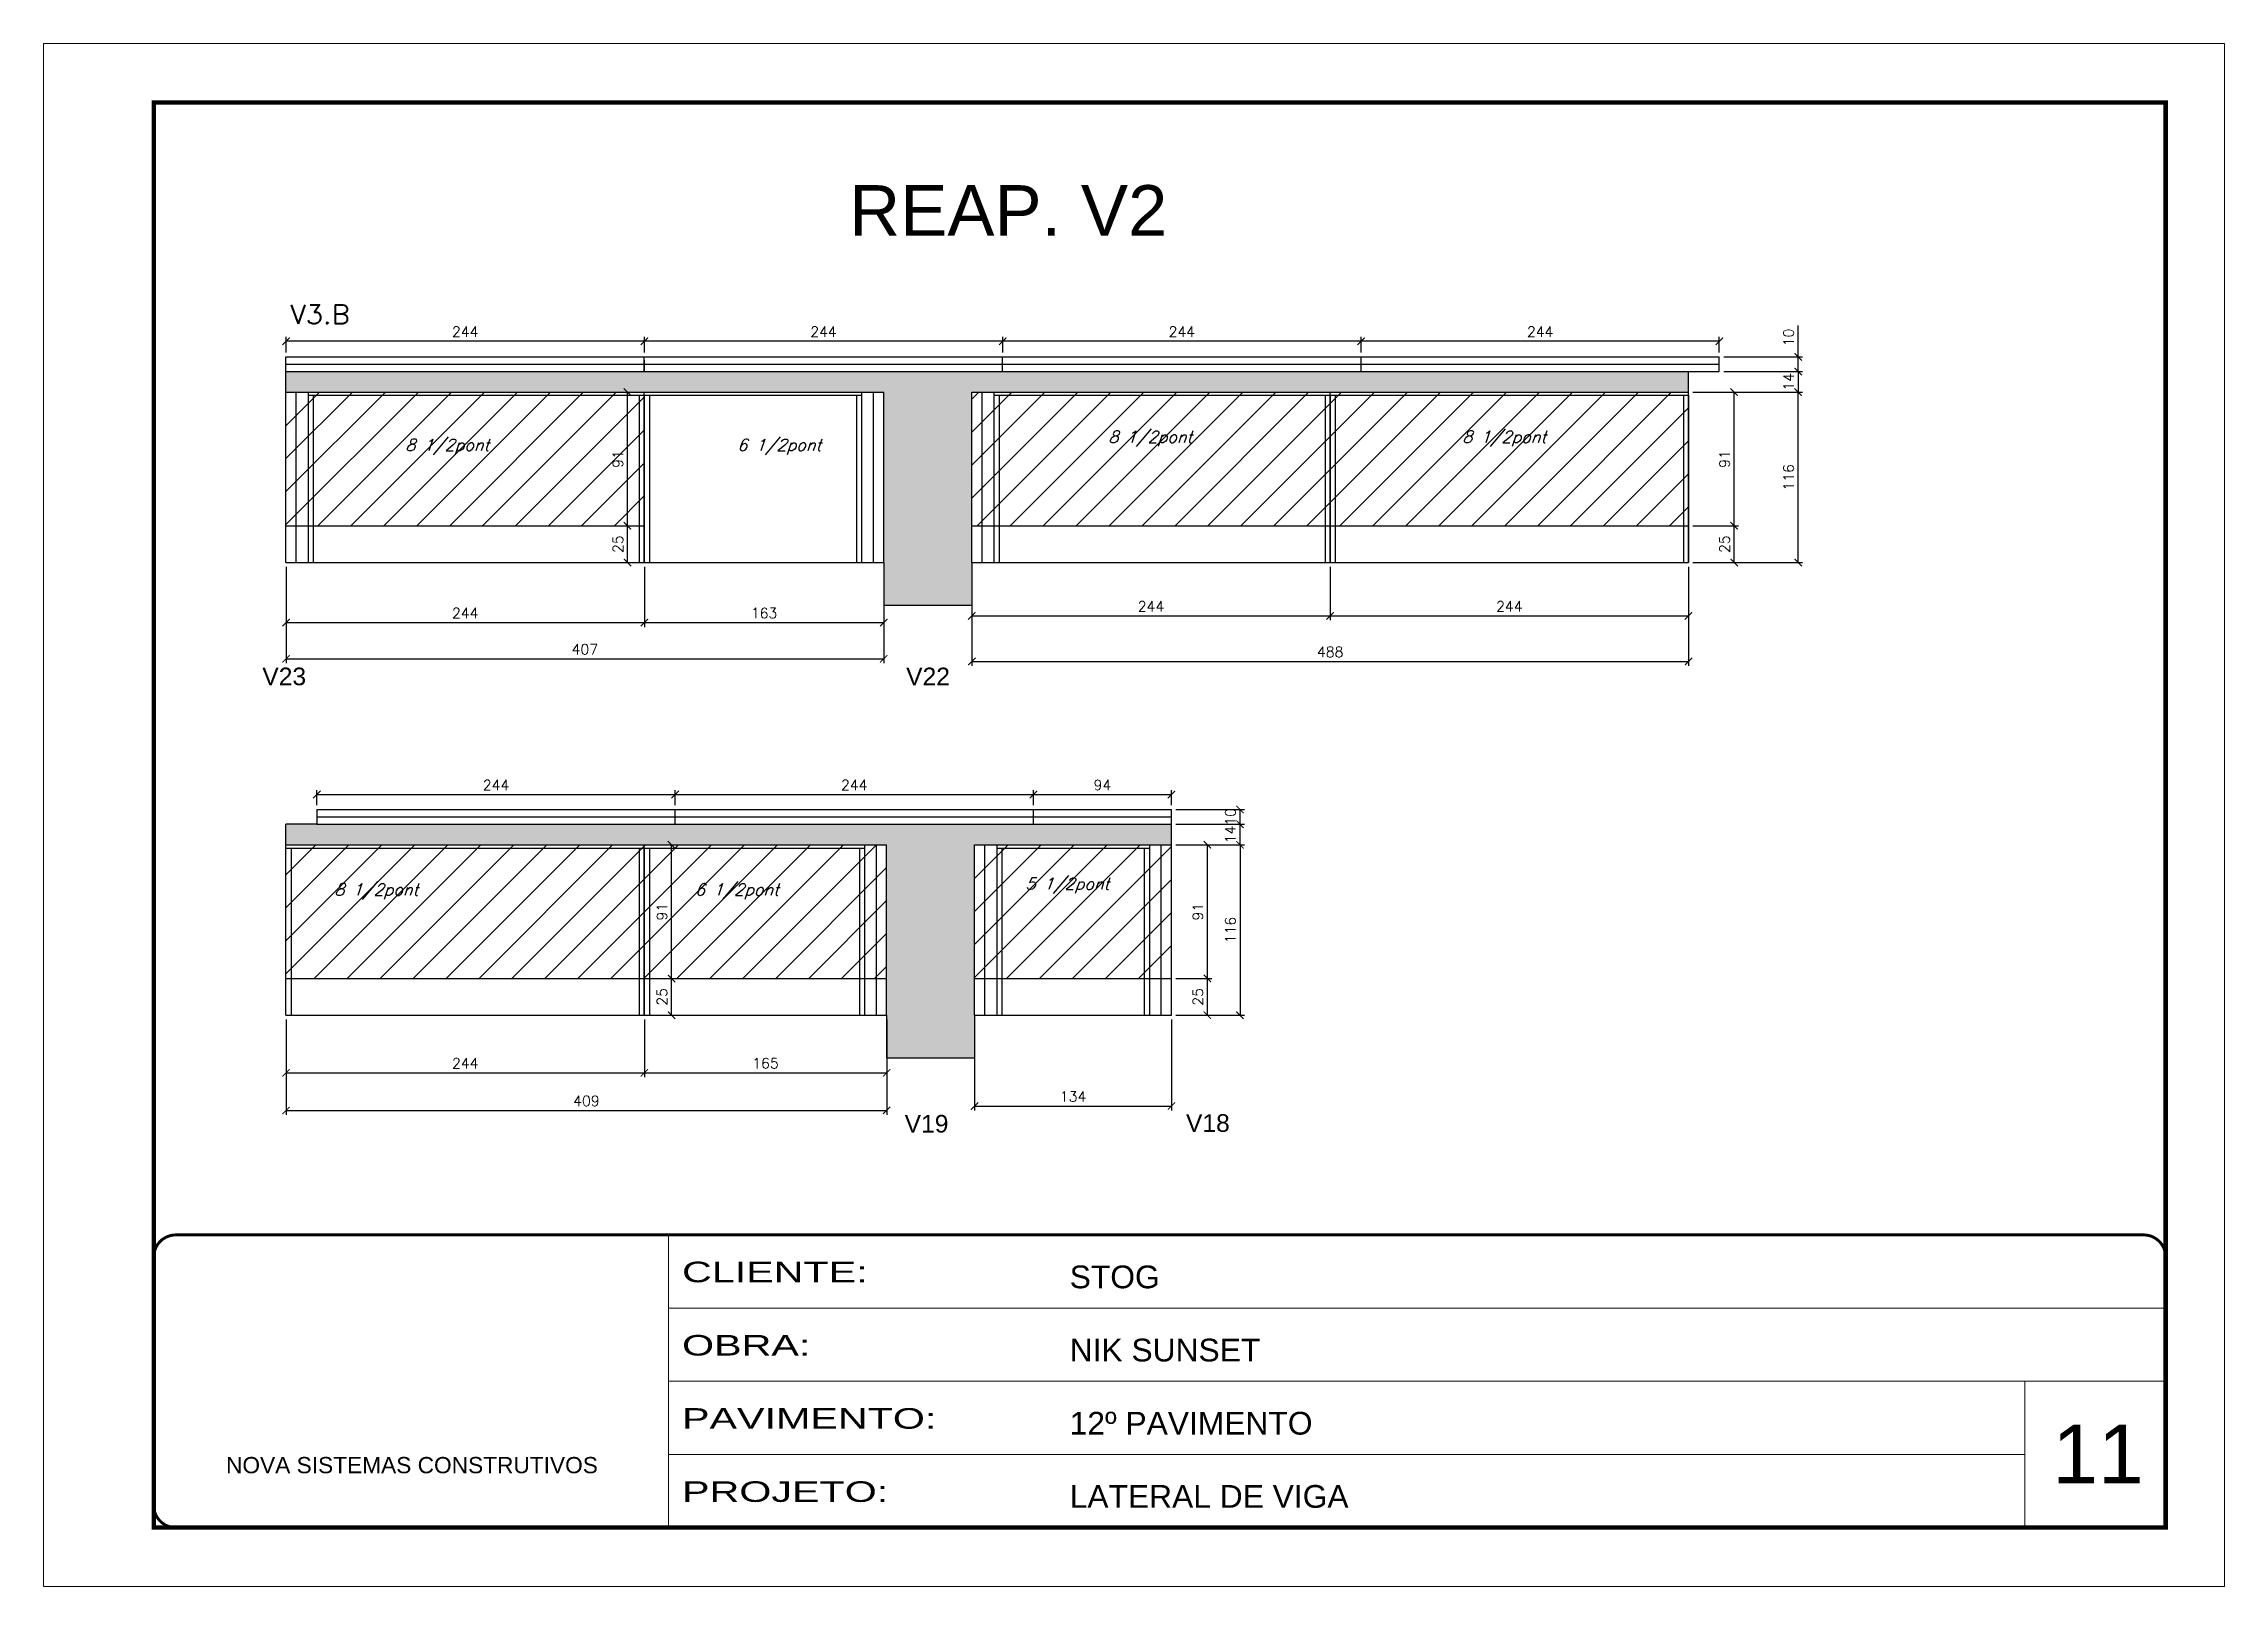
# Model space of a CAD drawing. Extents: x -10448 to -1189, y -11772 to 17235.
# Drawn here: x -7265 to -5780, y 13497 to 14547 of the extents above; entities that cross this region are included whole.
import ezdxf

# ---------------------------------------------------------------- set-up
doc = ezdxf.new("R2010")
doc.units = 0
doc.linetypes.add('CONTINUO', pattern=[0])
doc.linetypes.add('DASHED', pattern=[0.75, 0.5, -0.25])
for name, color, linetype in [('5', 5, 'Continuous'), ('COTA', 241, 'Continuous'), ('Painéis', 200, 'Continuous'), ('PONTALETE', 7, 'Continuous'), ('Reaproveitamento', 251, 'Continuous'), ('SARR_2.2x10', 60, 'Continuous'), ('SARR_2.2x7', 40, 'Continuous'), ('SARR_3.5x7', 81, 'Continuous'), ('texto', 7, 'Continuous')]:
    doc.layers.add(name, color=color, linetype=linetype)
for name, color, linetype, lineweight in [('CARIMBO', 255, 'Continuous', 9), ('Folhas', 255, 'Continuous', 9), ('SARRAFO DE PRESSAO', 251, 'DASHED', 9), ('Texto Seção', 7, 'Continuous', 15)]:
    doc.layers.add(name, color=color, linetype=linetype, lineweight=lineweight)
doc.styles.add('ARIAL', font='arial.ttf')
doc.styles.add('REGUA-120', font='ROMANS.shx', dxfattribs={"height": 15})
doc.styles.add('Romans', font='romans.shx')
doc.styles.get("Standard").update_dxf_attribs({"font": 'arial.ttf'})
doc.styles.add('Tecnologia', font='')
doc.styles.get('Tecnologia').set_extended_font_data('Forgotten Futurist')
doc.dimstyles.new('Cota Paínel', dxfattribs={"dimtxt": 7, "dimasz": 5, "dimexe": 3, "dimexo": 3, "dimgap": 3, "dimtad": 1, "dimdec": 1, "dimzin": 12, "dimdsep": 46, "dimtxsty": 'Romans', "dimblk": 'ARCHTICK', "dimcen": 0, "dimclrd": 4, "dimclre": 4, "dimclrt": 1, "dimadec": 1, "dimazin": 3, "dimtfac": 1, "dimtdec": 1, "dimtmove": 0, "dimatfit": 3, "dimldrblk": 'OBLIQUE', "dimfxl": 1, "dimtolj": 1, "dimtzin": 12, "dimarcsym": 0})
pattern_1 = [(45, (0, -53.565), (-11.22532, 11.22532), [])]

msp = doc.modelspace()

# ---------------------------------------------------------------- texts
at = {"layer": '5', "linetype": 'Continuous'}
for s, rotation, p in [('V23', 0.00004, (-7115.86, 14110.4)), ('V22', 0.00004, (-6677.45, 14110.4)), ('V19', 0.00004, (-6678.46, 13805.96)), ('V18', 359.99996, (-6486.89, 13806.43))]:
    msp.add_text(s, height=12, rotation=rotation, dxfattribs=at).set_placement(p)
at = {"layer": 'CARIMBO', "style": 'ARIAL'}
msp.add_text('11', height=40, dxfattribs=at).set_placement((-5896.92, 13567.22))
at = {"layer": 'PONTALETE', "linetype": 'Continuous'}
msp.add_text('REAP. V2', height=34.458, dxfattribs=at).set_placement((-6716.26, 14416.3))
at = {"layer": 'texto', "color": 2, "char_height": 8, "attachment_point": 5, "style": 'Romans'}
for s, insert in [('{\\Q19;\\C256;8 1/2pont}', (-6989.9, 14272.61)), ('{\\Q19;\\C256;6 1/2pont}', (-6763.86, 14272.61)), ('{\\Q19;\\C256;8 1/2pont}', (-6511.2, 14278.14)), ('{\\Q19;\\C256;8 1/2pont}', (-6270.2, 14278.14)), ('{\\Q19;\\C256;8 1/2pont}', (-7038.24, 13970.01)), ('{\\Q19;\\C256;6 1/2pont}', (-6792.74, 13970.01)), ('{\\Q19;\\C256;5 1/2pont}', (-6567.67, 13973.98))]:
    msp.add_mtext(s, dxfattribs=dict(at, insert=insert))
at = {"layer": 'Texto Seção', "style": 'REGUA-120', "width": 1.05}
msp.add_text('V3.B', height=13, dxfattribs=at).set_placement((-7096.74, 14356.36))

# ---------------------------------------------------------------- blocks, each defined once
blk = doc.blocks.new('9999999999')
at = {"color": 30, "linetype": 'CONTINUO'}
for p, q in [((98564.6, 34230.2), (98564.6, 34429.4)), ((98564.6, 34379.6), (99584, 34379.6)), ((98564.6, 34329.8), (99488, 34329.8)), ((99584, 34329.8), (99488, 34329.8)), ((99488, 34329.8), (99488, 34230.2)), ((98564.6, 34280), (99488, 34280))]:
    blk.add_line(p, q, dxfattribs=at)
at = {"color": 30, "linetype": 'CONTINUO', "const_width": 2}
blk.add_lwpolyline([(99584, 34230.2), (99584, 34414.4, 0.414214), (99569, 34429.4), (98229, 34429.4, 0.414214), (98214, 34414.4), (98214, 34245.2, 0.414214), (98229, 34230.2), (99584, 34230.2)], format="xyb", dxfattribs=at)
at = {"layer": 'Folhas'}
blk.add_lwpolyline([(98139, 34190.2), (99624, 34190.2), (99624, 35240.2), (98139, 35240.2)], close=True, dxfattribs=at)
at = {"layer": 'Folhas', "color": 30, "const_width": 3}
blk.add_lwpolyline([(98214, 34230.2), (99584, 34230.2), (99584, 35200.2), (98214, 35200.2)], close=True, dxfattribs=at)
at = {"color": 7, "linetype": 'Continuous', "ltscale": 5, "style": 'ARIAL'}
for s, height, p in [('STOG', 15.48, (98837.7, 34393.1)), ('NIK SUNSET', 15.48, (98837.7, 34343.3)), ('12º PAVIMENTO', 15.483, (98837.7, 34293.5)), ('NOVA SISTEMAS CONSTRUTIVOS', 11.059, (98263.2, 34267.2)), ('LATERAL DE VIGA', 15.483, (98837.7, 34243.7))]:
    blk.add_text(s, height=height, dxfattribs=at).set_placement(p)
at = {"layer": 'Folhas', "color": 7, "style": 'Tecnologia', "width": 1.5}
for s, p in [('CLIENTE:', (98573.7, 34397.2)), ('OBRA:', (98573.7, 34347.3)), ('PAVIMENTO:', (98573.7, 34297.5)), ('PROJETO:', (98573.7, 34247.7))]:
    blk.add_text(s, height=14, dxfattribs=at).set_placement(p)
blk = doc.blocks.new('_ArchTick')
at = {"color": 0, "linetype": 'ByBlock', "const_width": 0.15}
blk.add_lwpolyline([(-0.5, -0.5), (0.5, 0.5)], dxfattribs=at)
blk = doc.blocks.new('*D187')
at = {"layer": 'COTA', "color": 4, "lineweight": -2, "transparency": 16777216}
for p, q in [((-7099.7, 14190.9), (-7099.7, 14150)), ((-6855.7, 14190.9), (-6855.7, 14150)), ((-7099.7, 14153), (-6855.7, 14153))]:
    blk.add_line(p, q, dxfattribs=at)
at = {"layer": 'Defpoints', "color": 0, "transparency": 16777216}
for p in [(-7099.7, 14193.9), (-6855.7, 14193.9), (-6855.7, 14153)]:
    blk.add_point(p, dxfattribs=at)
at = {"layer": 'COTA', "color": 4, "lineweight": -2, "transparency": 16777216, "xscale": 5, "yscale": 5, "zscale": 5, "rotation": 180}
blk.add_blockref('_ArchTick', (-7099.7, 14153), dxfattribs=at)
at = {"layer": 'COTA', "color": 4, "lineweight": -2, "transparency": 16777216, "xscale": 5, "yscale": 5, "zscale": 5}
blk.add_blockref('_ArchTick', (-6855.7, 14153), dxfattribs=at)
at = {"layer": 'COTA', "color": 1, "transparency": 16777216, "insert": (-6977.7, 14159.5), "char_height": 7, "attachment_point": 5, "style": 'Romans'}
blk.add_mtext('\\A1;244', dxfattribs=at)
blk = doc.blocks.new('_Oblique')
at = {"color": 0, "linetype": 'ByBlock', "lineweight": -2}
blk.add_line((-0.5, -0.5), (0.5, 0.5), dxfattribs=at)
blk = doc.blocks.new('*D188')
at = {"layer": 'COTA', "color": 4, "linetype": 'ByBlock', "lineweight": -2, "transparency": 16777216}
for p, q in [((-6855.7, 14190.9), (-6855.7, 14150)), ((-6692.7, 14190.9), (-6692.7, 14150)), ((-6855.7, 14153), (-6692.7, 14153))]:
    blk.add_line(p, q, dxfattribs=at)
at = {"layer": 'Defpoints', "color": 0, "linetype": 'ByBlock', "transparency": 16777216}
for p in [(-6855.7, 14193.9), (-6692.7, 14193.9), (-6692.7, 14153)]:
    blk.add_point(p, dxfattribs=at)
at = {"layer": 'COTA', "color": 4, "linetype": 'ByBlock', "lineweight": -2, "transparency": 16777216, "xscale": 5, "yscale": 5, "zscale": 5, "rotation": 180}
blk.add_blockref('_ArchTick', (-6855.7, 14153), dxfattribs=at)
at = {"layer": 'COTA', "color": 4, "linetype": 'ByBlock', "lineweight": -2, "transparency": 16777216, "xscale": 5, "yscale": 5, "zscale": 5}
blk.add_blockref('_ArchTick', (-6692.7, 14153), dxfattribs=at)
at = {"layer": 'COTA', "color": 1, "linetype": 'ByBlock', "transparency": 16777216, "insert": (-6774.2, 14159.5), "char_height": 7, "attachment_point": 5, "style": 'Romans'}
blk.add_mtext('\\A1;163', dxfattribs=at)
blk = doc.blocks.new('*D189')
at = {"layer": 'COTA', "color": 4, "linetype": 'ByBlock', "lineweight": -2, "transparency": 16777216}
for p, q in [((-7099.7, 14190.9), (-7099.7, 14125.4)), ((-6692.7, 14190.9), (-6692.7, 14125.4)), ((-7099.7, 14128.4), (-6692.7, 14128.4))]:
    blk.add_line(p, q, dxfattribs=at)
at = {"layer": 'Defpoints', "color": 0, "linetype": 'ByBlock', "transparency": 16777216}
for p in [(-7099.7, 14193.9), (-6692.7, 14193.9), (-6692.7, 14128.4)]:
    blk.add_point(p, dxfattribs=at)
at = {"layer": 'COTA', "color": 4, "linetype": 'ByBlock', "lineweight": -2, "transparency": 16777216, "xscale": 5, "yscale": 5, "zscale": 5, "rotation": 180}
blk.add_blockref('_ArchTick', (-7099.7, 14128.4), dxfattribs=at)
at = {"layer": 'COTA', "color": 4, "linetype": 'ByBlock', "lineweight": -2, "transparency": 16777216, "xscale": 5, "yscale": 5, "zscale": 5}
blk.add_blockref('_ArchTick', (-6692.7, 14128.4), dxfattribs=at)
at = {"layer": 'COTA', "color": 1, "linetype": 'ByBlock', "transparency": 16777216, "insert": (-6896.2, 14134.9), "char_height": 7, "attachment_point": 5, "style": 'Romans'}
blk.add_mtext('\\A1;407', dxfattribs=at)
blk = doc.blocks.new('*D190')
at = {"layer": 'COTA', "color": 4, "linetype": 'ByBlock', "lineweight": -2, "transparency": 16777216}
for p, q in [((-6632.7, 14190.9), (-6632.7, 14154.6)), ((-6388.7, 14190.9), (-6388.7, 14154.6)), ((-6632.7, 14157.6), (-6388.7, 14157.6))]:
    blk.add_line(p, q, dxfattribs=at)
at = {"layer": 'Defpoints', "color": 0, "linetype": 'ByBlock', "transparency": 16777216}
for p in [(-6632.7, 14193.9), (-6388.7, 14193.9), (-6388.7, 14157.6)]:
    blk.add_point(p, dxfattribs=at)
at = {"layer": 'COTA', "color": 4, "linetype": 'ByBlock', "lineweight": -2, "transparency": 16777216, "xscale": 5, "yscale": 5, "zscale": 5, "rotation": 180}
blk.add_blockref('_ArchTick', (-6632.7, 14157.6), dxfattribs=at)
at = {"layer": 'COTA', "color": 4, "linetype": 'ByBlock', "lineweight": -2, "transparency": 16777216, "xscale": 5, "yscale": 5, "zscale": 5}
blk.add_blockref('_ArchTick', (-6388.7, 14157.6), dxfattribs=at)
at = {"layer": 'COTA', "color": 1, "linetype": 'ByBlock', "transparency": 16777216, "insert": (-6510.7, 14164.1), "char_height": 7, "attachment_point": 5, "style": 'Romans'}
blk.add_mtext('\\A1;244', dxfattribs=at)
blk = doc.blocks.new('*D191')
at = {"layer": 'COTA', "color": 4, "linetype": 'ByBlock', "lineweight": -2, "transparency": 16777216}
for p, q in [((-6632.7, 14190.9), (-6632.7, 14123.6)), ((-6144.7, 14190.9), (-6144.7, 14123.6)), ((-6632.7, 14126.6), (-6144.7, 14126.6))]:
    blk.add_line(p, q, dxfattribs=at)
at = {"layer": 'Defpoints', "color": 0, "linetype": 'ByBlock', "transparency": 16777216}
for p in [(-6632.7, 14193.9), (-6144.7, 14193.9), (-6144.7, 14126.6)]:
    blk.add_point(p, dxfattribs=at)
at = {"layer": 'COTA', "color": 4, "linetype": 'ByBlock', "lineweight": -2, "transparency": 16777216, "xscale": 5, "yscale": 5, "zscale": 5, "rotation": 180}
blk.add_blockref('_ArchTick', (-6632.7, 14126.6), dxfattribs=at)
at = {"layer": 'COTA', "color": 4, "linetype": 'ByBlock', "lineweight": -2, "transparency": 16777216, "xscale": 5, "yscale": 5, "zscale": 5}
blk.add_blockref('_ArchTick', (-6144.7, 14126.6), dxfattribs=at)
at = {"layer": 'COTA', "color": 1, "linetype": 'ByBlock', "transparency": 16777216, "insert": (-6388.7, 14133.1), "char_height": 7, "attachment_point": 5, "style": 'Romans'}
blk.add_mtext('\\A1;488', dxfattribs=at)
blk = doc.blocks.new('*D192')
at = {"layer": 'COTA', "color": 4, "linetype": 'ByBlock', "lineweight": -2, "transparency": 16777216}
for p, q in [((-6855.7, 13882.8), (-6855.7, 13843.6)), ((-6690.7, 13870.5), (-6690.7, 13843.6)), ((-6855.7, 13846.6), (-6690.7, 13846.6))]:
    blk.add_line(p, q, dxfattribs=at)
at = {"layer": 'Defpoints', "color": 0, "linetype": 'ByBlock', "transparency": 16777216}
for p in [(-6855.7, 13885.8), (-6690.7, 13873.5), (-6690.7, 13846.6)]:
    blk.add_point(p, dxfattribs=at)
at = {"layer": 'COTA', "color": 4, "linetype": 'ByBlock', "lineweight": -2, "transparency": 16777216, "xscale": 5, "yscale": 5, "zscale": 5, "rotation": 180}
blk.add_blockref('_ArchTick', (-6855.7, 13846.6), dxfattribs=at)
at = {"layer": 'COTA', "color": 4, "linetype": 'ByBlock', "lineweight": -2, "transparency": 16777216, "xscale": 5, "yscale": 5, "zscale": 5}
blk.add_blockref('_ArchTick', (-6690.7, 13846.6), dxfattribs=at)
at = {"layer": 'COTA', "color": 1, "linetype": 'ByBlock', "transparency": 16777216, "insert": (-6773.2, 13853.1), "char_height": 7, "attachment_point": 5, "style": 'Romans'}
blk.add_mtext('\\A1;165', dxfattribs=at)
blk = doc.blocks.new('*D193')
at = {"layer": 'COTA', "color": 4, "lineweight": -2, "transparency": 16777216}
for p, q in [((-7099.7, 13882.8), (-7099.7, 13843.6)), ((-6855.7, 13882.8), (-6855.7, 13843.6)), ((-7099.7, 13846.6), (-6855.7, 13846.6))]:
    blk.add_line(p, q, dxfattribs=at)
at = {"layer": 'Defpoints', "color": 0, "transparency": 16777216}
for p in [(-7099.7, 13885.8), (-6855.7, 13885.8), (-6855.7, 13846.6)]:
    blk.add_point(p, dxfattribs=at)
at = {"layer": 'COTA', "color": 4, "lineweight": -2, "transparency": 16777216, "xscale": 5, "yscale": 5, "zscale": 5, "rotation": 180}
blk.add_blockref('_ArchTick', (-7099.7, 13846.6), dxfattribs=at)
at = {"layer": 'COTA', "color": 4, "lineweight": -2, "transparency": 16777216, "xscale": 5, "yscale": 5, "zscale": 5}
blk.add_blockref('_ArchTick', (-6855.7, 13846.6), dxfattribs=at)
at = {"layer": 'COTA', "color": 1, "transparency": 16777216, "insert": (-6977.7, 13853.1), "char_height": 7, "attachment_point": 5, "style": 'Romans'}
blk.add_mtext('\\A1;244', dxfattribs=at)
blk = doc.blocks.new('*D196')
at = {"layer": 'COTA', "color": 4, "linetype": 'ByBlock', "lineweight": -2, "transparency": 16777216}
for p, q in [((-6630.8, 13882.8), (-6630.8, 13821)), ((-6496.8, 13882.8), (-6496.8, 13821)), ((-6630.8, 13824), (-6496.8, 13824))]:
    blk.add_line(p, q, dxfattribs=at)
at = {"layer": 'Defpoints', "color": 0, "linetype": 'ByBlock', "transparency": 16777216}
for p in [(-6630.8, 13885.8), (-6496.8, 13885.8), (-6496.8, 13824)]:
    blk.add_point(p, dxfattribs=at)
at = {"layer": 'COTA', "color": 4, "linetype": 'ByBlock', "lineweight": -2, "transparency": 16777216, "xscale": 5, "yscale": 5, "zscale": 5, "rotation": 180}
blk.add_blockref('_ArchTick', (-6630.8, 13824), dxfattribs=at)
at = {"layer": 'COTA', "color": 4, "linetype": 'ByBlock', "lineweight": -2, "transparency": 16777216, "xscale": 5, "yscale": 5, "zscale": 5}
blk.add_blockref('_ArchTick', (-6496.8, 13824), dxfattribs=at)
at = {"layer": 'COTA', "color": 1, "linetype": 'ByBlock', "transparency": 16777216, "insert": (-6563.8, 13830.5), "char_height": 7, "attachment_point": 5, "style": 'Romans'}
blk.add_mtext('\\A1;134', dxfattribs=at)
blk = doc.blocks.new('*D194')
at = {"layer": 'COTA', "color": 4, "lineweight": -2, "transparency": 16777216}
for p, q in [((-6493.8, 14001.8), (-6447.1, 14001.8)), ((-6450.1, 14001.8), (-6450.1, 13885.8)), ((-6493.8, 13885.8), (-6447.1, 13885.8))]:
    blk.add_line(p, q, dxfattribs=at)
at = {"layer": 'Defpoints', "color": 0, "transparency": 16777216}
for p in [(-6496.8, 14001.8), (-6496.8, 13885.8), (-6450.1, 13885.8)]:
    blk.add_point(p, dxfattribs=at)
at = {"layer": 'COTA', "color": 4, "lineweight": -2, "transparency": 16777216, "xscale": 5, "yscale": 5, "zscale": 5}
for p, rotation in [((-6450.1, 14001.8), 90), ((-6450.1, 13885.8), 270)]:
    blk.add_blockref('_ArchTick', p, dxfattribs=dict(at, rotation=rotation))
at = {"layer": 'COTA', "color": 1, "transparency": 16777216, "insert": (-6456.6, 13943.8), "char_height": 7, "attachment_point": 5, "rotation": 90, "style": 'Romans'}
blk.add_mtext('\\A1;116', dxfattribs=at)
blk = doc.blocks.new('*D195')
at = {"layer": 'COTA', "color": 4, "lineweight": -2, "transparency": 16777216}
for p, q in [((-6493.8, 14015.8), (-6447.1, 14015.8)), ((-6450.1, 14001.8), (-6450.1, 14015.8)), ((-6493.8, 14001.8), (-6447.1, 14001.8))]:
    blk.add_line(p, q, dxfattribs=at)
at = {"layer": 'Defpoints', "color": 0, "transparency": 16777216}
for p in [(-6496.8, 14015.8), (-6450.1, 14015.8), (-6496.8, 14001.8)]:
    blk.add_point(p, dxfattribs=at)
at = {"layer": 'COTA', "color": 4, "lineweight": -2, "transparency": 16777216, "xscale": 5, "yscale": 5, "zscale": 5}
for p, rotation in [((-6450.1, 14015.8), 90), ((-6450.1, 14001.8), 270)]:
    blk.add_blockref('_ArchTick', p, dxfattribs=dict(at, rotation=rotation))
at = {"layer": 'COTA', "color": 1, "transparency": 16777216, "insert": (-6456.6, 14008.8), "char_height": 7, "attachment_point": 5, "rotation": 90, "style": 'Romans'}
blk.add_mtext('\\A1;14', dxfattribs=at)
blk = doc.blocks.new('*D197')
at = {"layer": 'COTA', "color": 4, "lineweight": -2, "transparency": 16777216}
for p, q in [((-6388.7, 14190.9), (-6388.7, 14154.6)), ((-6144.7, 14190.9), (-6144.7, 14154.6)), ((-6388.7, 14157.6), (-6144.7, 14157.6))]:
    blk.add_line(p, q, dxfattribs=at)
at = {"layer": 'Defpoints', "color": 0, "transparency": 16777216}
for p in [(-6388.7, 14193.9), (-6144.7, 14193.9), (-6144.7, 14157.6)]:
    blk.add_point(p, dxfattribs=at)
at = {"layer": 'COTA', "color": 4, "lineweight": -2, "transparency": 16777216, "xscale": 5, "yscale": 5, "zscale": 5, "rotation": 180}
blk.add_blockref('_ArchTick', (-6388.7, 14157.6), dxfattribs=at)
at = {"layer": 'COTA', "color": 4, "lineweight": -2, "transparency": 16777216, "xscale": 5, "yscale": 5, "zscale": 5}
blk.add_blockref('_ArchTick', (-6144.7, 14157.6), dxfattribs=at)
at = {"layer": 'COTA', "color": 1, "transparency": 16777216, "insert": (-6266.7, 14164.1), "char_height": 7, "attachment_point": 5, "style": 'Romans'}
blk.add_mtext('\\A1;244', dxfattribs=at)
blk = doc.blocks.new('*D198')
at = {"layer": 'COTA', "color": 4, "linetype": 'ByBlock', "lineweight": -2, "transparency": 16777216}
for p, q in [((-7099.7, 13882.8), (-7099.7, 13818)), ((-6690.7, 13882.8), (-6690.7, 13818)), ((-7099.7, 13821), (-6690.7, 13821))]:
    blk.add_line(p, q, dxfattribs=at)
at = {"layer": 'Defpoints', "color": 0, "linetype": 'ByBlock', "transparency": 16777216}
for p in [(-7099.7, 13885.8), (-6690.7, 13885.8), (-6690.7, 13821)]:
    blk.add_point(p, dxfattribs=at)
at = {"layer": 'COTA', "color": 4, "linetype": 'ByBlock', "lineweight": -2, "transparency": 16777216, "xscale": 5, "yscale": 5, "zscale": 5, "rotation": 180}
blk.add_blockref('_ArchTick', (-7099.7, 13821), dxfattribs=at)
at = {"layer": 'COTA', "color": 4, "linetype": 'ByBlock', "lineweight": -2, "transparency": 16777216, "xscale": 5, "yscale": 5, "zscale": 5}
blk.add_blockref('_ArchTick', (-6690.7, 13821), dxfattribs=at)
at = {"layer": 'COTA', "color": 1, "linetype": 'ByBlock', "transparency": 16777216, "insert": (-6895.2, 13827.5), "char_height": 7, "attachment_point": 5, "style": 'Romans'}
blk.add_mtext('\\A1;409', dxfattribs=at)
blk = doc.blocks.new('*D199')
at = {"layer": 'COTA', "color": 4, "lineweight": -2, "transparency": 16777216}
for p, q in [((-6367.7, 14336.9), (-6367.7, 14347.5)), ((-6123.7, 14336.9), (-6123.7, 14347.5)), ((-6123.7, 14344.5), (-6367.7, 14344.5))]:
    blk.add_line(p, q, dxfattribs=at)
at = {"layer": 'Defpoints', "color": 0, "transparency": 16777216}
for p in [(-6367.7, 14344.5), (-6367.7, 14333.9), (-6123.7, 14333.9)]:
    blk.add_point(p, dxfattribs=at)
at = {"layer": 'COTA', "color": 4, "lineweight": -2, "transparency": 16777216, "xscale": 5, "yscale": 5, "zscale": 5, "rotation": 180}
blk.add_blockref('_ArchTick', (-6367.7, 14344.5), dxfattribs=at)
at = {"layer": 'COTA', "color": 4, "lineweight": -2, "transparency": 16777216, "xscale": 5, "yscale": 5, "zscale": 5}
blk.add_blockref('_ArchTick', (-6123.7, 14344.5), dxfattribs=at)
at = {"layer": 'COTA', "color": 1, "transparency": 16777216, "insert": (-6245.7, 14351), "char_height": 7, "attachment_point": 5, "style": 'Romans'}
blk.add_mtext('\\A1;244', dxfattribs=at)
blk = doc.blocks.new('*D200')
at = {"layer": 'COTA', "color": 4, "lineweight": -2, "transparency": 16777216}
for p, q in [((-6611.7, 14336.9), (-6611.7, 14347.5)), ((-6367.7, 14336.9), (-6367.7, 14347.5)), ((-6367.7, 14344.5), (-6611.7, 14344.5))]:
    blk.add_line(p, q, dxfattribs=at)
at = {"layer": 'Defpoints', "color": 0, "transparency": 16777216}
for p in [(-6611.7, 14344.5), (-6611.7, 14333.9), (-6367.7, 14333.9)]:
    blk.add_point(p, dxfattribs=at)
at = {"layer": 'COTA', "color": 4, "lineweight": -2, "transparency": 16777216, "xscale": 5, "yscale": 5, "zscale": 5, "rotation": 180}
blk.add_blockref('_ArchTick', (-6611.7, 14344.5), dxfattribs=at)
at = {"layer": 'COTA', "color": 4, "lineweight": -2, "transparency": 16777216, "xscale": 5, "yscale": 5, "zscale": 5}
blk.add_blockref('_ArchTick', (-6367.7, 14344.5), dxfattribs=at)
at = {"layer": 'COTA', "color": 1, "transparency": 16777216, "insert": (-6489.7, 14351), "char_height": 7, "attachment_point": 5, "style": 'Romans'}
blk.add_mtext('\\A1;244', dxfattribs=at)
blk = doc.blocks.new('*D201')
at = {"layer": 'COTA', "color": 4, "lineweight": -2, "transparency": 16777216}
for p, q in [((-6855.7, 14336.9), (-6855.7, 14347.5)), ((-6611.7, 14336.9), (-6611.7, 14347.5)), ((-6611.7, 14344.5), (-6855.7, 14344.5))]:
    blk.add_line(p, q, dxfattribs=at)
at = {"layer": 'Defpoints', "color": 0, "transparency": 16777216}
for p in [(-6855.7, 14344.5), (-6855.7, 14333.9), (-6611.7, 14333.9)]:
    blk.add_point(p, dxfattribs=at)
at = {"layer": 'COTA', "color": 4, "lineweight": -2, "transparency": 16777216, "xscale": 5, "yscale": 5, "zscale": 5, "rotation": 180}
blk.add_blockref('_ArchTick', (-6855.7, 14344.5), dxfattribs=at)
at = {"layer": 'COTA', "color": 4, "lineweight": -2, "transparency": 16777216, "xscale": 5, "yscale": 5, "zscale": 5}
blk.add_blockref('_ArchTick', (-6611.7, 14344.5), dxfattribs=at)
at = {"layer": 'COTA', "color": 1, "transparency": 16777216, "insert": (-6733.7, 14351), "char_height": 7, "attachment_point": 5, "style": 'Romans'}
blk.add_mtext('\\A1;244', dxfattribs=at)
blk = doc.blocks.new('*D202')
at = {"layer": 'COTA', "color": 4, "lineweight": -2, "transparency": 16777216}
for p, q in [((-7099.7, 14336.9), (-7099.7, 14347.5)), ((-6855.7, 14336.9), (-6855.7, 14347.5)), ((-6855.7, 14344.5), (-7099.7, 14344.5))]:
    blk.add_line(p, q, dxfattribs=at)
at = {"layer": 'Defpoints', "color": 0, "transparency": 16777216}
for p in [(-7099.7, 14344.5), (-7099.7, 14333.9), (-6855.7, 14333.9)]:
    blk.add_point(p, dxfattribs=at)
at = {"layer": 'COTA', "color": 4, "lineweight": -2, "transparency": 16777216, "xscale": 5, "yscale": 5, "zscale": 5, "rotation": 180}
blk.add_blockref('_ArchTick', (-7099.7, 14344.5), dxfattribs=at)
at = {"layer": 'COTA', "color": 4, "lineweight": -2, "transparency": 16777216, "xscale": 5, "yscale": 5, "zscale": 5}
blk.add_blockref('_ArchTick', (-6855.7, 14344.5), dxfattribs=at)
at = {"layer": 'COTA', "color": 1, "transparency": 16777216, "insert": (-6977.7, 14351), "char_height": 7, "attachment_point": 5, "style": 'Romans'}
blk.add_mtext('\\A1;244', dxfattribs=at)
blk = doc.blocks.new('*D203')
at = {"layer": 'COTA', "color": 4, "lineweight": -2, "transparency": 16777216}
for p, q in [((-7078.7, 14028.8), (-7078.7, 14039)), ((-7078.7, 14036), (-6834.7, 14036)), ((-6834.7, 14028.8), (-6834.7, 14039))]:
    blk.add_line(p, q, dxfattribs=at)
at = {"layer": 'Defpoints', "color": 0, "transparency": 16777216}
for p in [(-6834.7, 14036), (-7078.7, 14025.8), (-6834.7, 14025.8)]:
    blk.add_point(p, dxfattribs=at)
at = {"layer": 'COTA', "color": 4, "lineweight": -2, "transparency": 16777216, "xscale": 5, "yscale": 5, "zscale": 5, "rotation": 180}
blk.add_blockref('_ArchTick', (-7078.7, 14036), dxfattribs=at)
at = {"layer": 'COTA', "color": 4, "lineweight": -2, "transparency": 16777216, "xscale": 5, "yscale": 5, "zscale": 5}
blk.add_blockref('_ArchTick', (-6834.7, 14036), dxfattribs=at)
at = {"layer": 'COTA', "color": 1, "transparency": 16777216, "insert": (-6956.7, 14042.5), "char_height": 7, "attachment_point": 5, "style": 'Romans'}
blk.add_mtext('\\A1;244', dxfattribs=at)
blk = doc.blocks.new('*D204')
at = {"layer": 'COTA', "color": 4, "lineweight": -2, "transparency": 16777216}
for p, q in [((-6834.7, 14028.8), (-6834.7, 14039)), ((-6834.7, 14036), (-6590.8, 14036)), ((-6590.8, 14028.8), (-6590.8, 14039))]:
    blk.add_line(p, q, dxfattribs=at)
at = {"layer": 'Defpoints', "color": 0, "transparency": 16777216}
for p in [(-6590.8, 14036), (-6834.7, 14025.8), (-6590.8, 14025.8)]:
    blk.add_point(p, dxfattribs=at)
at = {"layer": 'COTA', "color": 4, "lineweight": -2, "transparency": 16777216, "xscale": 5, "yscale": 5, "zscale": 5, "rotation": 180}
blk.add_blockref('_ArchTick', (-6834.7, 14036), dxfattribs=at)
at = {"layer": 'COTA', "color": 4, "lineweight": -2, "transparency": 16777216, "xscale": 5, "yscale": 5, "zscale": 5}
blk.add_blockref('_ArchTick', (-6590.8, 14036), dxfattribs=at)
at = {"layer": 'COTA', "color": 1, "transparency": 16777216, "insert": (-6712.8, 14042.5), "char_height": 7, "attachment_point": 5, "style": 'Romans'}
blk.add_mtext('\\A1;244', dxfattribs=at)
blk = doc.blocks.new('*D205')
at = {"layer": 'COTA', "color": 4, "lineweight": -2, "transparency": 16777216}
for p, q in [((-6590.8, 14028.8), (-6590.8, 14039)), ((-6590.8, 14036), (-6496.8, 14036)), ((-6496.8, 14028.8), (-6496.8, 14039))]:
    blk.add_line(p, q, dxfattribs=at)
at = {"layer": 'Defpoints', "color": 0, "transparency": 16777216}
for p in [(-6496.8, 14036), (-6590.8, 14025.8), (-6496.8, 14025.8)]:
    blk.add_point(p, dxfattribs=at)
at = {"layer": 'COTA', "color": 4, "lineweight": -2, "transparency": 16777216, "xscale": 5, "yscale": 5, "zscale": 5, "rotation": 180}
blk.add_blockref('_ArchTick', (-6590.8, 14036), dxfattribs=at)
at = {"layer": 'COTA', "color": 4, "lineweight": -2, "transparency": 16777216, "xscale": 5, "yscale": 5, "zscale": 5}
blk.add_blockref('_ArchTick', (-6496.8, 14036), dxfattribs=at)
at = {"layer": 'COTA', "color": 1, "transparency": 16777216, "insert": (-6543.8, 14042.5), "char_height": 7, "attachment_point": 5, "style": 'Romans'}
blk.add_mtext('\\A1;94', dxfattribs=at)
blk = doc.blocks.new('*D206')
at = {"layer": 'COTA', "color": 4, "lineweight": -2, "transparency": 16777216}
for p, q in [((-6493.8, 14025.8), (-6447.1, 14025.8)), ((-6450.1, 14015.8), (-6450.1, 14025.8)), ((-6493.8, 14015.8), (-6447.1, 14015.8))]:
    blk.add_line(p, q, dxfattribs=at)
at = {"layer": 'Defpoints', "color": 0, "transparency": 16777216}
for p in [(-6496.8, 14025.8), (-6450.1, 14025.8), (-6496.8, 14015.8)]:
    blk.add_point(p, dxfattribs=at)
at = {"layer": 'COTA', "color": 4, "lineweight": -2, "transparency": 16777216, "xscale": 5, "yscale": 5, "zscale": 5}
for p, rotation in [((-6450.1, 14025.8), 90), ((-6450.1, 14015.8), 270)]:
    blk.add_blockref('_ArchTick', p, dxfattribs=dict(at, rotation=rotation))
at = {"layer": 'COTA', "color": 1, "transparency": 16777216, "insert": (-6456.6, 14020.8), "char_height": 7, "attachment_point": 5, "rotation": 90, "style": 'Romans'}
blk.add_mtext('\\A1;10', dxfattribs=at)
blk = doc.blocks.new('*D207')
at = {"layer": 'COTA', "color": 4, "lineweight": -2, "transparency": 16777216}
for p, q in [((-6141.7, 14309.9), (-6067, 14309.9)), ((-6070, 14193.9), (-6070, 14309.9)), ((-6141.7, 14193.9), (-6067, 14193.9))]:
    blk.add_line(p, q, dxfattribs=at)
at = {"layer": 'Defpoints', "color": 0, "transparency": 16777216}
for p in [(-6144.7, 14309.9), (-6070, 14309.9), (-6144.7, 14193.9)]:
    blk.add_point(p, dxfattribs=at)
at = {"layer": 'COTA', "color": 4, "lineweight": -2, "transparency": 16777216, "xscale": 5, "yscale": 5, "zscale": 5}
for p, rotation in [((-6070, 14309.9), 90), ((-6070, 14193.9), 270)]:
    blk.add_blockref('_ArchTick', p, dxfattribs=dict(at, rotation=rotation))
at = {"layer": 'COTA', "color": 1, "transparency": 16777216, "insert": (-6076.5, 14251.9), "char_height": 7, "attachment_point": 5, "rotation": 90, "style": 'Romans'}
blk.add_mtext('\\A1;116', dxfattribs=at)
blk = doc.blocks.new('*D208')
at = {"layer": 'COTA', "color": 4, "lineweight": -2, "transparency": 16777216}
for p, q in [((-6070, 14333.9), (-6070, 14355.2)), ((-6120.7, 14333.9), (-6067, 14333.9)), ((-6070, 14323.9), (-6070, 14333.9)), ((-6120.7, 14323.9), (-6067, 14323.9))]:
    blk.add_line(p, q, dxfattribs=at)
at = {"layer": 'Defpoints', "color": 0, "transparency": 16777216}
for p in [(-6123.7, 14333.9), (-6070, 14333.9), (-6123.7, 14323.9)]:
    blk.add_point(p, dxfattribs=at)
at = {"layer": 'COTA', "color": 4, "lineweight": -2, "transparency": 16777216, "xscale": 5, "yscale": 5, "zscale": 5}
for p, rotation in [((-6070, 14333.9), 90), ((-6070, 14323.9), 270)]:
    blk.add_blockref('_ArchTick', p, dxfattribs=dict(at, rotation=rotation))
at = {"layer": 'COTA', "color": 1, "transparency": 16777216, "insert": (-6076.5, 14347.1), "char_height": 7, "attachment_point": 5, "rotation": 90, "style": 'Romans'}
blk.add_mtext('\\A1;10', dxfattribs=at)
blk = doc.blocks.new('*D209')
at = {"layer": 'COTA', "color": 4, "lineweight": -2, "transparency": 16777216}
for p, q in [((-6120.7, 14323.9), (-6067, 14323.9)), ((-6070, 14323.9), (-6070, 14309.9)), ((-6141.7, 14309.9), (-6067, 14309.9))]:
    blk.add_line(p, q, dxfattribs=at)
at = {"layer": 'Defpoints', "color": 0, "transparency": 16777216}
for p in [(-6123.7, 14323.9), (-6144.7, 14309.9), (-6070, 14309.9)]:
    blk.add_point(p, dxfattribs=at)
at = {"layer": 'COTA', "color": 4, "lineweight": -2, "transparency": 16777216, "xscale": 5, "yscale": 5, "zscale": 5}
for p, rotation in [((-6070, 14323.9), 90), ((-6070, 14309.9), 270)]:
    blk.add_blockref('_ArchTick', p, dxfattribs=dict(at, rotation=rotation))
at = {"layer": 'COTA', "color": 1, "transparency": 16777216, "insert": (-6076.5, 14316.9), "char_height": 7, "attachment_point": 5, "rotation": 90, "style": 'Romans'}
blk.add_mtext('\\A1;14', dxfattribs=at)
blk = doc.blocks.new('*D210')
at = {"layer": 'COTA', "color": 4, "lineweight": -2, "transparency": 16777216}
for p, q in [((-6141.7, 14218.9), (-6110.6, 14218.9)), ((-6113.6, 14193.9), (-6113.6, 14218.9)), ((-6141.7, 14193.9), (-6110.6, 14193.9))]:
    blk.add_line(p, q, dxfattribs=at)
at = {"layer": 'Defpoints', "color": 0, "transparency": 16777216}
for p in [(-6144.7, 14218.9), (-6113.6, 14218.9), (-6144.7, 14193.9)]:
    blk.add_point(p, dxfattribs=at)
at = {"layer": 'COTA', "color": 4, "lineweight": -2, "transparency": 16777216, "xscale": 5, "yscale": 5, "zscale": 5}
for p, rotation in [((-6113.6, 14218.9), 90), ((-6113.6, 14193.9), 270)]:
    blk.add_blockref('_ArchTick', p, dxfattribs=dict(at, rotation=rotation))
at = {"layer": 'COTA', "color": 1, "transparency": 16777216, "insert": (-6120.1, 14206.4), "char_height": 7, "attachment_point": 5, "rotation": 90, "style": 'Romans'}
blk.add_mtext('\\A1;25', dxfattribs=at)
blk = doc.blocks.new('*D211')
at = {"layer": 'COTA', "color": 4, "lineweight": -2, "transparency": 16777216}
for p, q in [((-6141.7, 14309.9), (-6110.6, 14309.9)), ((-6113.6, 14218.9), (-6113.6, 14309.9)), ((-6141.7, 14218.9), (-6110.6, 14218.9))]:
    blk.add_line(p, q, dxfattribs=at)
at = {"layer": 'Defpoints', "color": 0, "transparency": 16777216}
for p in [(-6144.7, 14309.9), (-6113.6, 14309.9), (-6144.7, 14218.9)]:
    blk.add_point(p, dxfattribs=at)
at = {"layer": 'COTA', "color": 4, "lineweight": -2, "transparency": 16777216, "xscale": 5, "yscale": 5, "zscale": 5}
for p, rotation in [((-6113.6, 14309.9), 90), ((-6113.6, 14218.9), 270)]:
    blk.add_blockref('_ArchTick', p, dxfattribs=dict(at, rotation=rotation))
at = {"layer": 'COTA', "color": 1, "transparency": 16777216, "insert": (-6120.1, 14264.4), "char_height": 7, "attachment_point": 5, "rotation": 90, "style": 'Romans'}
blk.add_mtext('\\A1;91', dxfattribs=at)
blk = doc.blocks.new('*D212')
at = {"layer": 'COTA', "color": 4, "lineweight": -2, "transparency": 16777216}
for p, q in [((-6888.6, 14218.9), (-6864.2, 14218.9)), ((-6867.2, 14193.9), (-6867.2, 14218.9)), ((-6888.6, 14193.9), (-6864.2, 14193.9))]:
    blk.add_line(p, q, dxfattribs=at)
at = {"layer": 'Defpoints', "color": 0, "transparency": 16777216}
for p in [(-6891.6, 14218.9), (-6867.2, 14218.9), (-6891.6, 14193.9)]:
    blk.add_point(p, dxfattribs=at)
at = {"layer": 'COTA', "color": 4, "lineweight": -2, "transparency": 16777216, "xscale": 5, "yscale": 5, "zscale": 5}
for p, rotation in [((-6867.2, 14218.9), 90), ((-6867.2, 14193.9), 270)]:
    blk.add_blockref('_ArchTick', p, dxfattribs=dict(at, rotation=rotation))
at = {"layer": 'COTA', "color": 1, "transparency": 16777216, "insert": (-6873.7, 14206.4), "char_height": 7, "attachment_point": 5, "rotation": 90, "style": 'Romans'}
blk.add_mtext('\\A1;25', dxfattribs=at)
blk = doc.blocks.new('*D213')
at = {"layer": 'COTA', "color": 4, "lineweight": -2, "transparency": 16777216}
for p, q in [((-6888.6, 14309.9), (-6864.2, 14309.9)), ((-6867.2, 14218.9), (-6867.2, 14309.9)), ((-6888.6, 14218.9), (-6864.2, 14218.9))]:
    blk.add_line(p, q, dxfattribs=at)
at = {"layer": 'Defpoints', "color": 0, "transparency": 16777216}
for p in [(-6891.6, 14309.9), (-6867.2, 14309.9), (-6891.6, 14218.9)]:
    blk.add_point(p, dxfattribs=at)
at = {"layer": 'COTA', "color": 4, "lineweight": -2, "transparency": 16777216, "xscale": 5, "yscale": 5, "zscale": 5}
for p, rotation in [((-6867.2, 14309.9), 90), ((-6867.2, 14218.9), 270)]:
    blk.add_blockref('_ArchTick', p, dxfattribs=dict(at, rotation=rotation))
at = {"layer": 'COTA', "color": 1, "transparency": 16777216, "insert": (-6873.7, 14264.4), "char_height": 7, "attachment_point": 5, "rotation": 90, "style": 'Romans'}
blk.add_mtext('\\A1;91', dxfattribs=at)
blk = doc.blocks.new('*D214')
at = {"layer": 'COTA', "color": 4, "lineweight": -2, "transparency": 16777216}
for p, q in [((-6852.7, 13910.8), (-6834.2, 13910.8)), ((-6837.2, 13885.8), (-6837.2, 13910.8)), ((-6852.7, 13885.8), (-6834.2, 13885.8))]:
    blk.add_line(p, q, dxfattribs=at)
at = {"layer": 'Defpoints', "color": 0, "transparency": 16777216}
for p in [(-6855.7, 13910.8), (-6837.2, 13910.8), (-6855.7, 13885.8)]:
    blk.add_point(p, dxfattribs=at)
at = {"layer": 'COTA', "color": 4, "lineweight": -2, "transparency": 16777216, "xscale": 5, "yscale": 5, "zscale": 5}
for p, rotation in [((-6837.2, 13910.8), 90), ((-6837.2, 13885.8), 270)]:
    blk.add_blockref('_ArchTick', p, dxfattribs=dict(at, rotation=rotation))
at = {"layer": 'COTA', "color": 1, "transparency": 16777216, "insert": (-6843.7, 13898.3), "char_height": 7, "attachment_point": 5, "rotation": 90, "style": 'Romans'}
blk.add_mtext('\\A1;25', dxfattribs=at)
blk = doc.blocks.new('*D215')
at = {"layer": 'COTA', "color": 4, "lineweight": -2, "transparency": 16777216}
for p, q in [((-6852.7, 14001.8), (-6834.2, 14001.8)), ((-6837.2, 13910.8), (-6837.2, 14001.8)), ((-6852.7, 13910.8), (-6834.2, 13910.8))]:
    blk.add_line(p, q, dxfattribs=at)
at = {"layer": 'Defpoints', "color": 0, "transparency": 16777216}
for p in [(-6855.7, 14001.8), (-6837.2, 14001.8), (-6855.7, 13910.8)]:
    blk.add_point(p, dxfattribs=at)
at = {"layer": 'COTA', "color": 4, "lineweight": -2, "transparency": 16777216, "xscale": 5, "yscale": 5, "zscale": 5}
for p, rotation in [((-6837.2, 14001.8), 90), ((-6837.2, 13910.8), 270)]:
    blk.add_blockref('_ArchTick', p, dxfattribs=dict(at, rotation=rotation))
at = {"layer": 'COTA', "color": 1, "transparency": 16777216, "insert": (-6843.7, 13956.3), "char_height": 7, "attachment_point": 5, "rotation": 90, "style": 'Romans'}
blk.add_mtext('\\A1;91', dxfattribs=at)
blk = doc.blocks.new('*D216')
at = {"layer": 'COTA', "color": 4, "lineweight": -2, "transparency": 16777216}
for p, q in [((-6493.8, 13910.8), (-6469.3, 13910.8)), ((-6472.3, 13885.8), (-6472.3, 13910.8)), ((-6493.8, 13885.8), (-6469.3, 13885.8))]:
    blk.add_line(p, q, dxfattribs=at)
at = {"layer": 'Defpoints', "color": 0, "transparency": 16777216}
for p in [(-6496.8, 13910.8), (-6472.3, 13910.8), (-6496.8, 13885.8)]:
    blk.add_point(p, dxfattribs=at)
at = {"layer": 'COTA', "color": 4, "lineweight": -2, "transparency": 16777216, "xscale": 5, "yscale": 5, "zscale": 5}
for p, rotation in [((-6472.3, 13910.8), 90), ((-6472.3, 13885.8), 270)]:
    blk.add_blockref('_ArchTick', p, dxfattribs=dict(at, rotation=rotation))
at = {"layer": 'COTA', "color": 1, "transparency": 16777216, "insert": (-6478.8, 13898.3), "char_height": 7, "attachment_point": 5, "rotation": 90, "style": 'Romans'}
blk.add_mtext('\\A1;25', dxfattribs=at)
blk = doc.blocks.new('*D217')
at = {"layer": 'COTA', "color": 4, "lineweight": -2, "transparency": 16777216}
for p, q in [((-6493.8, 14001.8), (-6469.3, 14001.8)), ((-6472.3, 13910.8), (-6472.3, 14001.8)), ((-6493.8, 13910.8), (-6469.3, 13910.8))]:
    blk.add_line(p, q, dxfattribs=at)
at = {"layer": 'Defpoints', "color": 0, "transparency": 16777216}
for p in [(-6496.8, 14001.8), (-6472.3, 14001.8), (-6496.8, 13910.8)]:
    blk.add_point(p, dxfattribs=at)
at = {"layer": 'COTA', "color": 4, "lineweight": -2, "transparency": 16777216, "xscale": 5, "yscale": 5, "zscale": 5}
for p, rotation in [((-6472.3, 14001.8), 90), ((-6472.3, 13910.8), 270)]:
    blk.add_blockref('_ArchTick', p, dxfattribs=dict(at, rotation=rotation))
at = {"layer": 'COTA', "color": 1, "transparency": 16777216, "insert": (-6478.8, 13956.3), "char_height": 7, "attachment_point": 5, "rotation": 90, "style": 'Romans'}
blk.add_mtext('\\A1;91', dxfattribs=at)

# ---------------------------------------------------------------- dimensions: what is measured, and where the dimension line sits
at = {"layer": 'COTA'}
for base, p1, p2, picture, middle in [((-7099.74, 14344.53), (-6855.74, 14333.92), (-7099.74, 14333.92), '*D202', (-6977.74, 14351.03)), ((-6855.74, 14344.53), (-6611.74, 14333.92), (-6855.74, 14333.92), '*D201', (-6733.74, 14351.03)), ((-6611.74, 14344.53), (-6367.7, 14333.92), (-6611.74, 14333.92), '*D200', (-6489.72, 14351.03)), ((-6367.7, 14344.53), (-6123.7, 14333.92), (-6367.7, 14333.92), '*D199', (-6245.7, 14351.03)), ((-6855.74, 14152.96), (-7099.74, 14193.92), (-6855.74, 14193.92), '*D187', (-6977.74, 14159.46)), ((-6144.7, 14157.6), (-6388.7, 14193.92), (-6144.7, 14193.92), '*D197', (-6266.7, 14164.1)), ((-6834.74, 14036.04), (-7078.74, 14025.79), (-6834.74, 14025.79), '*D203', (-6956.74, 14042.54)), ((-6590.7854, 14036.0384), (-6834.7383, 14025.7927), (-6590.7854, 14025.7927), '*D204', (-6712.7619, 14042.5384)), ((-6496.79, 14036.04), (-6590.79, 14025.79), (-6496.79, 14025.79), '*D205', (-6543.79, 14042.54)), ((-6855.74, 13846.62), (-7099.74, 13885.79), (-6855.74, 13885.79), '*D193', (-6977.74, 13853.12))]:
    dim = msp.add_linear_dim(base=base, p1=p1, p2=p2, dimstyle='Cota Paínel', dxfattribs=at)
    dim.commit()
    dim.dimension.update_dxf_attribs({"geometry": picture, "text_midpoint": middle})
for base, p1, p2, picture, middle in [((-6069.96, 14333.92), (-6123.7, 14323.92), (-6123.7, 14333.92), '*D208', (-6076.46, 14347.08)), ((-6069.96, 14309.92), (-6144.7, 14193.92), (-6144.7, 14309.92), '*D207', (-6076.46, 14251.92)), ((-6867.25, 14218.92), (-6891.64, 14193.92), (-6891.64, 14218.92), '*D212', (-6873.75, 14206.42)), ((-6113.56, 14218.92), (-6144.7, 14193.92), (-6144.7, 14218.92), '*D210', (-6120.06, 14206.42)), ((-6450.14, 13885.79), (-6496.79, 14001.79), (-6496.79, 13885.79), '*D194', (-6456.64, 13943.79)), ((-6837.17, 13910.79), (-6855.74, 13885.79), (-6855.74, 13910.79), '*D214', (-6843.67, 13898.29)), ((-6472.28, 13910.79), (-6496.79, 13885.79), (-6496.79, 13910.79), '*D216', (-6478.78, 13898.29))]:
    dim = msp.add_linear_dim(base=base, p1=p1, p2=p2, angle=90, dimstyle='Cota Paínel', dxfattribs=at)
    dim.commit()
    dim.dimension.update_dxf_attribs({"geometry": picture, "text_midpoint": middle})
for base, p1, p2, picture, middle in [((-6069.96, 14309.92), (-6123.7, 14323.92), (-6144.7, 14309.92), '*D209', (-6069.96, 14316.92)), ((-6450.14, 14025.79), (-6496.79, 14015.79), (-6496.79, 14025.79), '*D206', (-6450.14, 14020.79)), ((-6450.14, 14015.79), (-6496.79, 14001.79), (-6496.79, 14015.79), '*D195', (-6450.14, 14008.79))]:
    dim = msp.add_linear_dim(base=base, p1=p1, p2=p2, angle=90, dimstyle='Cota Paínel', dxfattribs=at)
    dim.commit()
    dim.dimension.update_dxf_attribs({"geometry": picture, "text_midpoint": middle, "dimtype": 160})
for base, p1, p2, picture, middle in [((-6867.25, 14309.92), (-6891.64, 14218.92), (-6891.64, 14309.92), '*D213', (-6873.75, 14264.42)), ((-6113.56, 14309.92), (-6144.7, 14218.92), (-6144.7, 14309.92), '*D211', (-6120.06, 14264.42)), ((-6837.17, 14001.79), (-6855.74, 13910.79), (-6855.74, 14001.79), '*D215', (-6843.67, 13956.29)), ((-6472.28, 14001.79), (-6496.79, 13910.79), (-6496.79, 14001.79), '*D217', (-6478.78, 13956.29))]:
    dim = msp.add_linear_dim(base=base, p1=p1, p2=p2, angle=90, dimstyle='Cota Paínel', override={"dimtmove": 1}, dxfattribs=at)
    dim.commit()
    dim.dimension.update_dxf_attribs({"geometry": picture, "text_midpoint": middle})
at = {"layer": 'COTA', "linetype": 'ByBlock'}
for base, p1, p2, picture, middle in [((-6692.74, 14128.42), (-7099.74, 14193.92), (-6692.74, 14193.92), '*D189', (-6896.24, 14134.92)), ((-6692.74, 14152.96), (-6855.74, 14193.92), (-6692.74, 14193.92), '*D188', (-6774.24, 14159.46)), ((-6388.7, 14157.6), (-6632.7, 14193.92), (-6388.7, 14193.92), '*D190', (-6510.7, 14164.1)), ((-6144.7, 14126.61), (-6632.7, 14193.92), (-6144.7, 14193.92), '*D191', (-6388.7, 14133.11)), ((-6690.74, 13821.05), (-7099.74, 13885.79), (-6690.74, 13885.79), '*D198', (-6895.24, 13827.55)), ((-6690.74, 13846.62), (-6855.74, 13885.79), (-6690.74, 13873.54), '*D192', (-6773.24, 13853.12)), ((-6496.79, 13823.97), (-6630.79, 13885.79), (-6496.79, 13885.79), '*D196', (-6563.79, 13830.47))]:
    dim = msp.add_linear_dim(base=base, p1=p1, p2=p2, dimstyle='Cota Paínel', dxfattribs=at)
    dim.commit()
    dim.dimension.update_dxf_attribs({"geometry": picture, "text_midpoint": middle})

# ---------------------------------------------------------------- hatches: boundary and pattern name
at = {"layer": 'COTA', "linetype": 'ByBlock'}
h = msp.add_hatch(dxfattribs=at)
h.set_pattern_fill('AR-CONC', color=256, scale=0.03)
h.set_pattern_definition([(50, (0, -53.5646), (5.4655401, -0.4781726), [0.5715, -6.2865]), (355, (0, -53.5646), (-1.0573026, 5.7317054), [0.4572, -5.0292175]), (100.451445, (0.4555, -53.6044), (4.4082374, 5.2535326), [0.4857003, -5.3427073]), (46.1842, (0, -52.0406), (8.1323712, -1.2612698), [0.85725, -9.42975]), (96.63556, (0.678, -52.146), (7.122124, 7.4227837), [0.7285507, -8.0140682]), (351.18415, (0, -52.0406), (7.122124, 7.4227837), [0.685799, -7.543792]), (21, (0.762, -52.4216), (4.5484317, -3.067956), [0.5715, -6.2865]), (326, (0.762, -52.4216), (1.8540609, 5.525639), [0.4572, -5.0292]), (71.451445, (1.141, -52.677), (6.4024926, 2.457683), [0.4857003, -5.3426981]), (37.5, (0, -53.5646), (0.0926581, 2.53665117), [0, -4.96824, 0, -5.1054, 0, -5.04825]), (7.5, (0, -53.5646), (2.00458988, 3.00541724), [0, -2.91084, 0, -4.85394, 0, -1.92405]), (327.5, (-1.6993, -53.5646), (4.06771786, -0.17186232), [0, -1.905, 0, -5.9436, 0, -7.8867]), (317.5, (-2.4613, -53.5646), (4.44387544, 0.7627947), [0, -2.4765, 0, -3.94716, 0, -5.6007])])
h.paths.add_polyline_path([(-6632.7, 14309.92), (-6144.7, 14309.92), (-6144.7, 14323.92), (-7099.74, 14323.92), (-7099.74, 14309.92), (-6692.74, 14309.92), (-6692.74, 14164.92), (-6632.7, 14164.92)])
h = msp.add_hatch(dxfattribs=at)
h.set_pattern_fill('AR-CONC', color=256, scale=0.03)
h.paths.add_polyline_path([(-6690.74, 13856.79), (-6630.79, 13856.79), (-6630.79, 14001.79), (-6496.79, 14001.79), (-6496.79, 14015.79), (-7078.74, 14015.79), (-7099.74, 14015.79), (-7099.74, 14001.79), (-6690.74, 14001.79)])
at = {"layer": 'Reaproveitamento'}
h = msp.add_hatch(dxfattribs=at)
h.set_pattern_fill('ANSI31', color=256, scale=5)
h.set_pattern_definition(pattern_1)
h.paths.add_polyline_path([(-7099.74, 14309.92), (-7099.74, 14218.92), (-6855.74, 14218.92), (-6855.74, 14309.92)])
h = msp.add_hatch(dxfattribs=at)
h.set_pattern_fill('ANSI31', color=256, scale=5)
h.set_pattern_definition(pattern_1)
h.paths.add_polyline_path([(-6388.7, 14218.92), (-6388.7, 14309.92), (-6632.7, 14309.92), (-6632.7, 14218.92)])
h = msp.add_hatch(dxfattribs=at)
h.set_pattern_fill('ANSI31', color=256, scale=5)
h.set_pattern_definition(pattern_1)
h.paths.add_polyline_path([(-6388.7, 14218.92), (-6144.7, 14218.92), (-6144.7, 14309.92), (-6388.7, 14309.92)])
h = msp.add_hatch(dxfattribs=at)
h.set_pattern_fill('ANSI31', color=256, scale=5)
h.paths.add_polyline_path([(-6855.74, 13910.79), (-6855.74, 14001.79), (-7099.74, 14001.79), (-7099.74, 13910.79)])
h = msp.add_hatch(dxfattribs=at)
h.set_pattern_fill('ANSI31', color=256, scale=5)
h.paths.add_polyline_path([(-6690.74, 13910.79), (-6690.74, 14001.79), (-6855.74, 14001.79), (-6855.74, 13910.79)])
h = msp.add_hatch(dxfattribs=at)
h.set_pattern_fill('ANSI31', color=256, scale=5)
h.paths.add_polyline_path([(-6630.79, 14001.79), (-6630.79, 13910.79), (-6496.79, 13910.79), (-6496.79, 14001.79)])

# ---------------------------------------------------------------- linework, layer by layer
at = {"layer": 'COTA', "linetype": 'ByBlock'}
for p, q in [((-7099.74, 14309.92), (-7099.74, 14323.92)), ((-6144.7, 14309.92), (-6144.7, 14323.92)), ((-6692.74, 14193.92), (-6692.74, 14164.92)), ((-6632.7, 14193.92), (-6632.7, 14164.92)), ((-6692.74, 14164.92), (-6632.7, 14164.92)), ((-7078.74, 14015.79), (-7099.74, 14015.79)), ((-7099.74, 14001.79), (-7099.74, 14015.79)), ((-6496.79, 14001.79), (-6496.79, 14015.79)), ((-6690.74, 13885.79), (-6690.74, 13856.79)), ((-6630.79, 13885.79), (-6630.79, 13856.79)), ((-6690.74, 13856.79), (-6630.79, 13856.79))]:
    msp.add_line(p, q, dxfattribs=at)
at = {"layer": 'Painéis', "linetype": 'ByBlock'}
for p, q in [((-7099.74, 14323.92), (-7099.74, 14333.92)), ((-7099.74, 14333.92), (-6123.7, 14333.92)), ((-6855.74, 14323.92), (-6855.74, 14333.92)), ((-6611.74, 14323.92), (-6611.74, 14333.92)), ((-6367.7, 14323.92), (-6367.7, 14333.92)), ((-6123.7, 14323.92), (-6123.7, 14333.92)), ((-7099.74, 14323.92), (-6123.7, 14323.92)), ((-7099.74, 14309.92), (-6692.74, 14309.92)), ((-7099.74, 14193.92), (-7099.74, 14309.92)), ((-6855.74, 14193.92), (-6855.74, 14309.92)), ((-6692.74, 14193.92), (-6692.74, 14309.92)), ((-6632.7, 14309.92), (-6144.7, 14309.92)), ((-6632.7, 14193.92), (-6632.7, 14309.92)), ((-6388.7, 14193.92), (-6388.7, 14309.92)), ((-6144.7, 14193.92), (-6144.7, 14309.92)), ((-7099.74, 14218.92), (-6855.74, 14218.92)), ((-6632.7, 14218.92), (-6144.7, 14218.92)), ((-7099.74, 14193.92), (-6692.74, 14193.92)), ((-6632.7, 14193.92), (-6144.7, 14193.92)), ((-7078.74, 14025.79), (-6496.79, 14025.79)), ((-6834.74, 14015.79), (-6834.74, 14025.79)), ((-6590.79, 14015.79), (-6590.79, 14025.79)), ((-6496.79, 14015.79), (-6496.79, 14025.79)), ((-7078.74, 14015.79), (-6496.79, 14015.79)), ((-7099.74, 14001.79), (-6690.74, 14001.79)), ((-7099.74, 13885.79), (-7099.74, 14001.79)), ((-6855.74, 13885.79), (-6855.74, 14001.79)), ((-6690.74, 13885.79), (-6690.74, 14001.79)), ((-6630.79, 14001.79), (-6496.79, 14001.79)), ((-6630.79, 13885.79), (-6630.79, 14001.79)), ((-6496.79, 13885.79), (-6496.79, 14001.79)), ((-7099.74, 13910.79), (-6690.74, 13910.79)), ((-6630.79, 13910.79), (-6496.79, 13910.79)), ((-7099.74, 13885.79), (-6690.74, 13885.79)), ((-6630.79, 13885.79), (-6496.79, 13885.79))]:
    msp.add_line(p, q, dxfattribs=at)
at = {"layer": 'Painéis'}
msp.add_line((-7078.74, 14025.79), (-7078.74, 14015.79), dxfattribs=at)
at = {"layer": 'SARR_2.2x10', "linetype": 'ByBlock'}
for p, q in [((-7099.74, 14328.92), (-6855.74, 14328.92)), ((-6855.74, 14328.92), (-6611.74, 14328.92)), ((-6611.74, 14328.92), (-6367.7, 14328.92)), ((-6367.7, 14328.92), (-6123.7, 14328.92)), ((-7078.74, 14020.79), (-6834.74, 14020.79)), ((-6834.74, 14020.79), (-6590.79, 14020.79)), ((-6590.79, 14020.79), (-6496.79, 14020.79))]:
    msp.add_line(p, q, dxfattribs=at)
at = {"layer": 'SARR_2.2x7', "linetype": 'Continuous'}
for p, q in [((-7092.74, 14218.92), (-7092.74, 14309.92)), ((-7084.74, 14307.72), (-6855.74, 14307.72)), ((-6855.74, 14307.72), (-6707.74, 14307.72)), ((-6699.74, 14193.92), (-6699.74, 14309.92)), ((-6625.7, 14218.92), (-6625.7, 14309.92)), ((-6617.7, 14307.72), (-6388.7, 14307.72)), ((-6388.7, 14307.72), (-6144.7, 14307.72)), ((-7092.74, 14193.92), (-7092.74, 14218.92)), ((-6625.7, 14193.92), (-6625.7, 14218.92)), ((-7099.74, 13999.59), (-6855.74, 13999.59)), ((-6855.74, 13999.59), (-6705.74, 13999.59)), ((-6697.74, 13910.79), (-6697.74, 14001.79)), ((-6623.79, 13910.79), (-6623.79, 14001.79)), ((-6615.79, 13999.59), (-6511.79, 13999.59)), ((-6503.79, 13910.79), (-6503.79, 14001.79)), ((-6697.74, 13885.79), (-6697.74, 13910.79)), ((-6623.79, 13885.79), (-6623.79, 13910.79)), ((-6503.79, 13885.79), (-6503.79, 13910.79))]:
    msp.add_line(p, q, dxfattribs=at)
at = {"layer": 'SARR_3.5x7'}
for p, q in [((-6855.74, 14331.72), (-6855.74, 14323.92)), ((-7084.74, 14323.92), (-7081.24, 14323.92)), ((-6859.24, 14323.92), (-6855.74, 14323.92)), ((-6855.74, 14323.92), (-6852.24, 14323.92)), ((-7084.74, 14309.92), (-7084.74, 14193.92)), ((-7081.24, 14307.72), (-7081.24, 14193.92)), ((-6859.24, 14307.72), (-6859.24, 14193.92)), ((-6855.74, 14307.72), (-6855.74, 14193.92)), ((-6852.24, 14307.72), (-6852.24, 14193.92)), ((-6711.24, 14307.72), (-6711.24, 14193.92)), ((-6707.74, 14309.92), (-6707.74, 14193.92)), ((-6617.7, 14309.92), (-6617.7, 14193.92)), ((-6614.2, 14307.72), (-6614.2, 14193.92)), ((-6392.2, 14307.72), (-6392.2, 14193.92)), ((-6388.7, 14307.72), (-6388.7, 14193.92)), ((-6385.2, 14307.72), (-6385.2, 14193.92)), ((-6148.2, 14307.72), (-6148.2, 14193.92)), ((-6144.7, 14307.72), (-6144.7, 14193.92)), ((-7084.74, 14193.92), (-7081.24, 14193.92)), ((-6859.24, 14193.92), (-6855.74, 14193.92)), ((-6855.74, 14193.92), (-6852.24, 14193.92)), ((-6711.24, 14193.92), (-6707.74, 14193.92)), ((-6617.7, 14193.92), (-6614.2, 14193.92)), ((-6392.2, 14193.92), (-6388.7, 14193.92)), ((-6388.7, 14193.92), (-6385.2, 14193.92)), ((-6148.2, 14193.92), (-6144.7, 14193.92)), ((-7096.24, 13999.59), (-7096.24, 13885.79)), ((-6859.24, 13999.59), (-6859.24, 13885.79)), ((-6855.74, 13999.59), (-6855.74, 13885.79)), ((-6852.24, 13999.59), (-6852.24, 13885.79)), ((-6709.24, 13999.59), (-6709.24, 13885.79)), ((-6705.74, 14001.79), (-6705.74, 13885.79)), ((-6615.79, 14001.79), (-6615.79, 13885.79)), ((-6612.29, 13999.59), (-6612.29, 13885.79)), ((-6515.29, 13999.59), (-6515.29, 13885.79)), ((-6511.79, 14001.79), (-6511.79, 13885.79)), ((-7099.74, 13885.79), (-7096.24, 13885.79)), ((-6859.24, 13885.79), (-6855.74, 13885.79)), ((-6855.74, 13885.79), (-6852.24, 13885.79)), ((-6709.24, 13885.79), (-6705.74, 13885.79)), ((-6615.79, 13885.79), (-6612.29, 13885.79)), ((-6515.29, 13885.79), (-6511.79, 13885.79))]:
    msp.add_line(p, q, dxfattribs=at)

# ---------------------------------------------------------------- block references
at = {"layer": 'SARRAFO DE PRESSAO', "color": 6, "linetype": 'ByBlock'}
msp.add_blockref('9999999999', (-105403.76, -20693.13), dxfattribs=at)

msp.set_redraw_order([(e.dxf.handle, doc.entitydb.next_handle()) for e in msp.query("TEXT MTEXT ATTDEF DIMENSION ARC_DIMENSION")])  # texts and dimensions are drawn at this point

doc.saveas('drawing.dxf')
